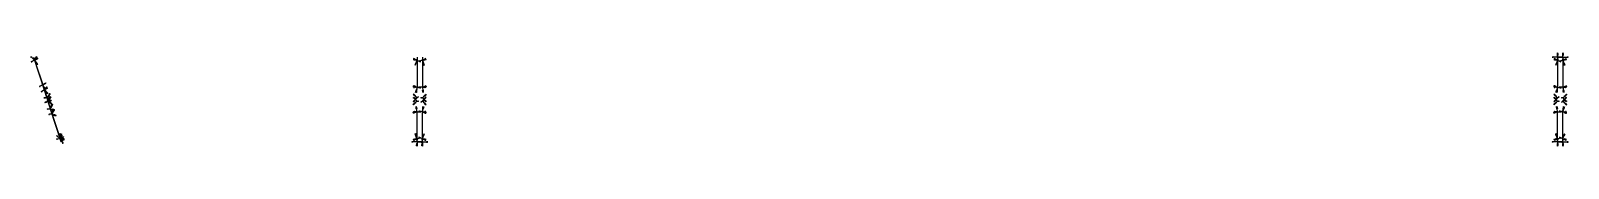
# Model space of a CAD drawing. Header units: millimetres. Extents: x -4365 to 13, y -88 to 88.
# Drawn here: x -4365 to -1480, y -88 to 88 of the extents above; entities that cross this region are included whole.
import ezdxf

# ---------------------------------------------------------------- set-up
doc = ezdxf.new("R2010")
doc.units = ezdxf.units.MM
for name, color, linetype in [('AutoDetect_10_24', 1, 'Continuous'), ('AutoDetect_11_26', 1, 'Continuous'), ('AutoDetect_12_34', 1, 'Continuous'), ('AutoDetect_13_27', 1, 'Continuous'), ('AutoDetect_14_33', 1, 'Continuous'), ('AutoDetect_25_21', 1, 'Continuous'), ('AutoDetect_26_20', 1, 'Continuous'), ('AutoDetect_27_36', 1, 'Continuous'), ('AutoDetect_28_37', 1, 'Continuous'), ('AutoDetect_29_29', 1, 'Continuous'), ('AutoDetect_30_30', 1, 'Continuous'), ('AutoDetect_35_4', 1, 'Continuous'), ('AutoDetect_36_5', 1, 'Continuous'), ('AutoDetect_37_9', 1, 'Continuous'), ('AutoDetect_38_17', 1, 'Continuous'), ('AutoDetect_39_10', 1, 'Continuous'), ('AutoDetect_40_16', 1, 'Continuous'), ('AutoDetect_51_2', 1, 'Continuous'), ('AutoDetect_52_1', 1, 'Continuous'), ('AutoDetect_53_18', 1, 'Continuous'), ('AutoDetect_54_19', 1, 'Continuous'), ('AutoDetect_55_11', 1, 'Continuous'), ('AutoDetect_56_12', 1, 'Continuous'), ('AutoDetect_5_38', 1, 'Continuous'), ('AutoDetect_6_31', 1, 'Continuous'), ('AutoDetect_7_22', 1, 'Continuous'), ('AutoDetect_7_32', 1, 'Continuous'), ('AutoDetect_7_39', 1, 'Continuous'), ('AutoDetect_8_25', 1, 'Continuous'), ('AutoDetect_8_28', 1, 'Continuous'), ('AutoDetect_8_35', 1, 'Continuous'), ('AutoDetect_9_23', 1, 'Continuous'), ('Rippe_ID_GUID_FC942D2B_D95B_420f_88DC_CD9C9856C09B', 1, 'Continuous')]:
    doc.layers.add(name, color=color, linetype=linetype)

# ---------------------------------------------------------------- blocks, each defined once
blk = doc.blocks.new('Kontrollpunkt')
at = {"color": 0}
for q in [(0, 6), (8, 0), (0, 0, 4)]:
    blk.add_line((0, 0), q, dxfattribs=at)
for points in [[(0.25, 8, -0.25), (-0.25, 8, -0.25), (-0.25, 8, 0.25), (0, 10, 0), (-0.25, 8, -0.25), (0.25, 8, 0.25), (0, 10, 0), (0.25, 8, -0.25), (0.25, 8, 0.25), (-0.25, 8, 0.25)], [(0.25, 6, -0.25), (-0.25, 6, -0.25), (-0.25, 6, 0.25), (0, 8, 0), (-0.25, 6, -0.25), (0.25, 6, 0.25), (0, 8, 0), (0.25, 6, -0.25), (0.25, 6, 0.25), (-0.25, 6, 0.25)], [(0.25, 0.25, 4), (-0.25, 0.25, 4), (-0.25, -0.25, 4), (0, 0, 6), (-0.25, 0.25, 4), (0.25, -0.25, 4), (0, 0, 6), (0.25, 0.25, 4), (0.25, -0.25, 4), (-0.25, -0.25, 4)], [(0.25, 0.25, 6), (-0.25, 0.25, 6), (-0.25, -0.25, 6), (0, 0, 8), (-0.25, 0.25, 6), (0.25, -0.25, 6), (0, 0, 8), (0.25, 0.25, 6), (0.25, -0.25, 6), (-0.25, -0.25, 6)], [(0.25, 0.25, 8), (-0.25, 0.25, 8), (-0.25, -0.25, 8), (0, 0, 10), (-0.25, 0.25, 8), (0.25, -0.25, 8), (0, 0, 10), (0.25, 0.25, 8), (0.25, -0.25, 8), (-0.25, -0.25, 8)], [(8, 0.25, -0.25), (8, 0.25, 0.25), (8, -0.25, 0.25), (10, 0, 0), (8, 0.25, 0.25), (8, -0.25, -0.25), (10, 0, 0), (8, 0.25, -0.25), (8, -0.25, -0.25), (8, -0.25, 0.25)]]:
    blk.add_polyline3d(points, dxfattribs=at)

msp = doc.modelspace()

# ---------------------------------------------------------------- linework, layer by layer
at = {"layer": 'AutoDetect_10_24', "color": 1}
msp.add_line((-3640, -3, -328), (-3640, -3, -420), dxfattribs=at)
at = {"layer": 'AutoDetect_11_26', "color": 1}
msp.add_line((-3630, -79.9, -308), (-3630, -23, -308), dxfattribs=at)
at = {"layer": 'AutoDetect_12_34', "color": 1}
msp.add_line((-3640, -79.9, -440), (-3640, -23, -440), dxfattribs=at)
at = {"layer": 'AutoDetect_13_27', "color": 1}
msp.add_line((-3640, -79.9, -308), (-3640, -23, -308), dxfattribs=at)
at = {"layer": 'AutoDetect_14_33', "color": 1}
msp.add_line((-3630, -79.9, -440), (-3630, -23, -440), dxfattribs=at)
at = {"layer": 'AutoDetect_25_21', "color": 1}
msp.add_line((-3640, 3, -328), (-3640, 3, -420), dxfattribs=at)
at = {"layer": 'AutoDetect_26_20', "color": 1}
msp.add_line((-3630, 3, -328), (-3630, 3, -420), dxfattribs=at)
at = {"layer": 'AutoDetect_27_36', "color": 1}
msp.add_line((-3630, 79.9, -440), (-3630, 23, -440), dxfattribs=at)
at = {"layer": 'AutoDetect_28_37', "color": 1}
msp.add_line((-3640, 79.9, -440), (-3640, 23, -440), dxfattribs=at)
at = {"layer": 'AutoDetect_29_29', "color": 1}
msp.add_line((-3630, 79.9, -308), (-3630, 23, -308), dxfattribs=at)
at = {"layer": 'AutoDetect_30_30', "color": 1}
msp.add_line((-3640, 79.9, -308), (-3640, 23, -308), dxfattribs=at)
at = {"layer": 'AutoDetect_35_4', "color": 1}
msp.add_line((-1490, -3, -328), (-1490, -3, -420), dxfattribs=at)
at = {"layer": 'AutoDetect_36_5', "color": 1}
msp.add_line((-1500, -3, -328), (-1500, -3, -420), dxfattribs=at)
at = {"layer": 'AutoDetect_37_9', "color": 1}
msp.add_line((-1490, -79.9, -308), (-1490, -23, -308), dxfattribs=at)
at = {"layer": 'AutoDetect_38_17', "color": 1}
msp.add_line((-1500, -79.9, -440), (-1500, -23, -440), dxfattribs=at)
at = {"layer": 'AutoDetect_39_10', "color": 1}
msp.add_line((-1500, -79.9, -308), (-1500, -23, -308), dxfattribs=at)
at = {"layer": 'AutoDetect_40_16', "color": 1}
msp.add_line((-1490, -79.9, -440), (-1490, -23, -440), dxfattribs=at)
at = {"layer": 'AutoDetect_51_2', "color": 1}
msp.add_line((-1500, 3, -328), (-1500, 3, -420), dxfattribs=at)
at = {"layer": 'AutoDetect_52_1', "color": 1}
msp.add_line((-1490, 3, -328), (-1490, 3, -420), dxfattribs=at)
at = {"layer": 'AutoDetect_53_18', "color": 1}
msp.add_line((-1490, 79.9, -440), (-1490, 23, -440), dxfattribs=at)
at = {"layer": 'AutoDetect_54_19', "color": 1}
msp.add_line((-1500, 79.9, -440), (-1500, 23, -440), dxfattribs=at)
at = {"layer": 'AutoDetect_55_11', "color": 1}
msp.add_line((-1490, 79.9, -308), (-1490, 23, -308), dxfattribs=at)
at = {"layer": 'AutoDetect_56_12', "color": 1}
msp.add_line((-1500, 79.9, -308), (-1500, 23, -308), dxfattribs=at)
at = {"layer": 'AutoDetect_5_38', "color": 1}
msp.add_line((-4359.4, 80, -298), (-4307.4, -80, -298), dxfattribs=at)
at = {"layer": 'AutoDetect_6_31', "color": 1}
msp.add_line((-4359.4, 80, -450), (-4307.4, -80, -450), dxfattribs=at)
at = {"layer": 'AutoDetect_7_22', "color": 1}
msp.add_line((-4334.3, 3, -322), (-4334.3, 3, -426), dxfattribs=at)
msp.add_rational_spline([(-4336.6, 10, -309.3), (-4336.1, 8.6, -310.2), (-4335.8, 7.4, -311.4), (-4334.3, 3, -315.8), (-4334.3, 3, -322)], [0.969224732871, 0.978591118519, 1, 0.923879532511, 1], degree=2, knots=[-3.141593, -3.141593, -3.141593, -2.920699, -2.920699, -2.135301, -2.135301, -2.135301], dxfattribs=at)
msp.add_rational_spline([(-4334.3, 3, -426), (-4334.3, 3, -434.1), (-4336.5, 9.8, -438.6)], [1, 0.816941738242, 0.862706303681], degree=2, dxfattribs=at)
at = {"layer": 'AutoDetect_7_32', "color": 1}
msp.add_line((-4359.3, 79.9, -307), (-4339.2, 18, -307), dxfattribs=at)
msp.add_rational_spline([(-4339.2, 18, -307), (-4337.8, 13.6, -307), (-4336.6, 10, -309.3)], [1, 0.945288413992, 0.969224732871], degree=2, dxfattribs=at)
at = {"layer": 'AutoDetect_7_39', "color": 1}
msp.add_line((-4359.3, 79.9, -441), (-4339.2, 18, -441), dxfattribs=at)
msp.add_rational_spline([(-4339.2, 18, -441), (-4337.8, 13.5, -441), (-4336.5, 9.8, -438.6)], [1, 0.890165042945, 0.862706303681], degree=2, dxfattribs=at)
at = {"layer": 'AutoDetect_8_25', "color": 1}
msp.add_line((-4332.4, -3, -426), (-4332.4, -3, -322), dxfattribs=at)
for points, weights in [([(-4331.7, -5.2, -433.9), (-4332.4, -3, -430.3), (-4332.4, -3, -426)], [0.86513754622, 0.894741499489, 1]), ([(-4332.4, -3, -322), (-4332.4, -3, -317.6), (-4331.6, -5.3, -314)], [1, 0.945288413992, 0.969224732871])]:
    msp.add_rational_spline(points, weights, degree=2, dxfattribs=at)
at = {"layer": 'AutoDetect_8_28', "color": 1}
msp.add_line((-4307.4, -79.9, -307), (-4327.5, -18, -307), dxfattribs=at)
msp.add_rational_spline([(-4327.5, -18, -307), (-4329.5, -11.8, -307), (-4331, -7.4, -311.4), (-4331.3, -6.2, -312.6), (-4331.6, -5.3, -314)], [1, 0.923879532511, 1, 0.978591118519, 0.969224732871], degree=2, knots=[-1.570796, -1.570796, -1.570796, -0.785398, -0.785398, -0.564505, -0.564505, -0.564505], dxfattribs=at)
at = {"layer": 'AutoDetect_8_35', "color": 1}
msp.add_line((-4307.4, -79.9, -441), (-4327.5, -18, -441), dxfattribs=at)
msp.add_rational_spline([(-4327.5, -18, -441), (-4330.2, -9.6, -441), (-4331.7, -5.2, -433.9)], [1, 0.812365281698, 0.86513754622], degree=2, dxfattribs=at)
at = {"layer": 'AutoDetect_9_23', "color": 1}
msp.add_line((-3630, -3, -328), (-3630, -3, -420), dxfattribs=at)

# ---------------------------------------------------------------- block references
at = {"layer": 'AutoDetect_10_24', "color": 1, "extrusion": (-0.70643, -0.70643, -0.043732), "rotation": 93.26193580722175}
msp.add_blockref('Kontrollpunkt', (-2571.7, -215, 2587.9), dxfattribs=at)
at = {"layer": 'AutoDetect_10_24', "color": 1, "extrusion": (-0.696364, -0.696364, 0.173648), "rotation": 77.24859307823723}
for p in [(-2571.7, -809.7, 2473), (-2571.7, -860.9, 2463.9)]:
    msp.add_blockref('Kontrollpunkt', p, dxfattribs=at)
at = {"layer": 'AutoDetect_11_26', "color": 1, "extrusion": (0.677688, -0.285444, -0.677688), "rotation": 261.8156261192854}
msp.add_blockref('Kontrollpunkt', (-1430.3, -2487.5, -2244.7), dxfattribs=at)
at = {"layer": 'AutoDetect_11_26', "color": 1, "extrusion": (0.696364, -0.173648, -0.696364), "rotation": 278.1385729810916}
msp.add_blockref('Kontrollpunkt', (-950, -2661.3, -2300.5), dxfattribs=at)
at = {"layer": 'AutoDetect_12_34', "color": 1, "extrusion": (-0.680645, -0.271009, 0.680645), "rotation": 74.10893041960132}
msp.add_blockref('Kontrollpunkt', (-1325.1, -2629.9, 2184.3), dxfattribs=at)
at = {"layer": 'AutoDetect_12_34', "color": 1, "extrusion": (-0.696364, -0.173648, 0.696364), "rotation": 91.41777319695939}
msp.add_blockref('Kontrollpunkt', (-809, -2787.7, 2241.2), dxfattribs=at)
at = {"layer": 'AutoDetect_13_27', "color": 1, "extrusion": (-0.75938, -0.173648, -0.627047), "rotation": 98.54360780267672}
msp.add_blockref('Kontrollpunkt', (-789, 1988.3, 2961.3), dxfattribs=at)
at = {"layer": 'AutoDetect_13_27', "color": 1, "extrusion": (-0.696364, -0.173648, -0.696364), "rotation": 81.2348063681018}
msp.add_blockref('Kontrollpunkt', (-809, 2250.9, 2762.1), dxfattribs=at)
at = {"layer": 'AutoDetect_14_33', "color": 1, "extrusion": (0.759264, -0.173648, 0.627188), "rotation": 279.173270594809}
msp.add_blockref('Kontrollpunkt', (-831.7, 1873.5, -3028.1), dxfattribs=at)
at = {"layer": 'AutoDetect_14_33', "color": 1, "extrusion": (0.696364, -0.173648, 0.696364), "rotation": 261.8614270189084}
msp.add_blockref('Kontrollpunkt', (-950, 2124.5, -2821.4), dxfattribs=at)
at = {"layer": 'AutoDetect_25_21', "color": 1, "extrusion": (-0.696364, 0.696364, 0.173648)}
for p, rotation in [((2571.7, -860.9, 2463.9), 279.8510761165839), ((2571.7, -809.7, 2473), 273.3030353310031)]:
    msp.add_blockref('Kontrollpunkt', p, dxfattribs=dict(at, rotation=rotation))
at = {"layer": 'AutoDetect_25_21', "color": 1, "extrusion": (-0.706427, 0.706427, -0.043848), "rotation": 249.0573660520205}
msp.add_blockref('Kontrollpunkt', (2571.7, -214.7, 2587.9), dxfattribs=at)
at = {"layer": 'AutoDetect_26_20', "color": 1, "extrusion": (0.696364, 0.696364, 0.173648), "rotation": 77.24859307823726}
for p in [(2568.9, 82.9, -2589.6), (2568.9, 31.7, -2598.6)]:
    msp.add_blockref('Kontrollpunkt', p, dxfattribs=at)
at = {"layer": 'AutoDetect_26_20', "color": 1, "extrusion": (0.706443, 0.706443, -0.04333), "rotation": 93.23202358588648}
msp.add_blockref('Kontrollpunkt', (2568.9, -438.8, -2548.1), dxfattribs=at)
at = {"layer": 'AutoDetect_27_36', "color": 1, "extrusion": (0.696364, 0.173648, 0.696364), "rotation": 91.41777319695942}
msp.add_blockref('Kontrollpunkt', (950, 2124.5, -2821.4), dxfattribs=at)
at = {"layer": 'AutoDetect_27_36', "color": 1, "extrusion": (0.680645, 0.271009, 0.680645), "rotation": 74.1089307971189}
msp.add_blockref('Kontrollpunkt', (1364.2, 1967.3, -2764), dxfattribs=at)
at = {"layer": 'AutoDetect_28_37', "color": 1, "extrusion": (-0.696364, 0.173648, 0.696364), "rotation": 261.8614270189084}
msp.add_blockref('Kontrollpunkt', (809, -2787.7, 2241.2), dxfattribs=at)
at = {"layer": 'AutoDetect_28_37', "color": 1, "extrusion": (-0.759264, 0.173648, 0.627188), "rotation": 279.1732705947705}
msp.add_blockref('Kontrollpunkt', (789.1, -2571.4, 2491.8), dxfattribs=at)
at = {"layer": 'AutoDetect_29_29', "color": 1, "extrusion": (0.696364, 0.173648, -0.696364), "rotation": 81.2348063681018}
msp.add_blockref('Kontrollpunkt', (950, -2661.3, -2300.5), dxfattribs=at)
at = {"layer": 'AutoDetect_29_29', "color": 1, "extrusion": (0.75938, 0.173648, -0.627047), "rotation": 98.54360780260032}
msp.add_blockref('Kontrollpunkt', (831.6, -2455.6, -2559.4), dxfattribs=at)
at = {"layer": 'AutoDetect_30_30', "color": 1, "extrusion": (-0.696364, 0.173648, -0.696364), "rotation": 278.1385729810916}
msp.add_blockref('Kontrollpunkt', (809, 2250.9, 2762.1), dxfattribs=at)
at = {"layer": 'AutoDetect_30_30', "color": 1, "extrusion": (-0.677688, 0.285444, -0.677688), "rotation": 261.815626014927}
msp.add_blockref('Kontrollpunkt', (1391.8, 2052.9, 2682.1), dxfattribs=at)
at = {"layer": 'AutoDetect_35_4', "color": 1, "extrusion": (0.706433, -0.706433, -0.043643), "rotation": 249.0777382473335}
msp.add_blockref('Kontrollpunkt', (-1055.7, -373.6, -1036.2), dxfattribs=at)
at = {"layer": 'AutoDetect_35_4', "color": 1, "extrusion": (0.696364, -0.696364, 0.173648)}
for p, rotation in [((-1055.7, -179.8, -1099.4), 273.3030353310031), ((-1055.7, -231, -1108.4), 279.8510761165839)]:
    msp.add_blockref('Kontrollpunkt', p, dxfattribs=dict(at, rotation=rotation))
at = {"layer": 'AutoDetect_36_5', "color": 1, "extrusion": (-0.706434, -0.706434, -0.043614), "rotation": 93.25312266607322}
msp.add_blockref('Kontrollpunkt', (-1058.5, -281.3, 1076.1), dxfattribs=at)
at = {"layer": 'AutoDetect_36_5', "color": 1, "extrusion": (-0.696364, -0.696364, 0.173648), "rotation": 77.24859307823723}
for p in [(-1058.5, -547, 982.7), (-1058.5, -598.2, 973.7)]:
    msp.add_blockref('Kontrollpunkt', p, dxfattribs=at)
at = {"layer": 'AutoDetect_37_9', "color": 1, "extrusion": (0.677688, -0.285444, -0.677688), "rotation": 261.8156261192822}
msp.add_blockref('Kontrollpunkt', (-599.6, -1151, -794.5), dxfattribs=at)
at = {"layer": 'AutoDetect_37_9', "color": 1, "extrusion": (0.696364, -0.173648, -0.696364), "rotation": 278.1385729810916}
msp.add_blockref('Kontrollpunkt', (-432.2, -1215.4, -810.3), dxfattribs=at)
at = {"layer": 'AutoDetect_38_17', "color": 1, "extrusion": (-0.680645, -0.271009, 0.680645), "rotation": 74.1089304196467}
msp.add_blockref('Kontrollpunkt', (-533.5, -1276.7, 727.7), dxfattribs=at)
at = {"layer": 'AutoDetect_38_17', "color": 1, "extrusion": (-0.696364, -0.173648, 0.696364), "rotation": 91.4177731969594}
msp.add_blockref('Kontrollpunkt', (-291.2, -1341.7, 751), dxfattribs=at)
at = {"layer": 'AutoDetect_39_10', "color": 1, "extrusion": (-0.75938, -0.173648, -0.627047), "rotation": 98.54360780267042}
msp.add_blockref('Kontrollpunkt', (-312, 680.2, 1336.2), dxfattribs=at)
at = {"layer": 'AutoDetect_39_10', "color": 1, "extrusion": (-0.696364, -0.173648, -0.696364), "rotation": 81.2348063681018}
msp.add_blockref('Kontrollpunkt', (-291.2, 804.9, 1271.9), dxfattribs=at)
at = {"layer": 'AutoDetect_40_16', "color": 1, "extrusion": (0.759264, -0.173648, 0.627188), "rotation": 279.1732705948003}
msp.add_blockref('Kontrollpunkt', (-354.6, 565.1, -1403.3), dxfattribs=at)
at = {"layer": 'AutoDetect_40_16', "color": 1, "extrusion": (0.696364, -0.173648, 0.696364), "rotation": 261.8614270189084}
msp.add_blockref('Kontrollpunkt', (-432.2, 678.5, -1331.2), dxfattribs=at)
at = {"layer": 'AutoDetect_51_2', "color": 1, "extrusion": (-0.696364, 0.696364, 0.173648)}
for p, rotation in [((1058.5, -598.2, 973.7), 279.8510761165839), ((1058.5, -547, 982.7), 273.3030353310031)]:
    msp.add_blockref('Kontrollpunkt', p, dxfattribs=dict(at, rotation=rotation))
at = {"layer": 'AutoDetect_51_2', "color": 1, "extrusion": (-0.706434, 0.706434, -0.043625), "rotation": 249.0795236345265}
msp.add_blockref('Kontrollpunkt', (1058.5, -281.3, 1076.1), dxfattribs=at)
at = {"layer": 'AutoDetect_52_1', "color": 1, "extrusion": (0.696364, 0.696364, 0.173648), "rotation": 77.24859307823723}
for p in [(1055.7, -179.8, -1099.4), (1055.7, -231, -1108.4)]:
    msp.add_blockref('Kontrollpunkt', p, dxfattribs=at)
at = {"layer": 'AutoDetect_52_1', "color": 1, "extrusion": (0.706433, 0.706433, -0.043647), "rotation": 93.2556071361401}
msp.add_blockref('Kontrollpunkt', (1055.7, -373.6, -1036.1), dxfattribs=at)
at = {"layer": 'AutoDetect_53_18', "color": 1, "extrusion": (0.696364, 0.173648, 0.696364), "rotation": 91.41777319695942}
msp.add_blockref('Kontrollpunkt', (432.2, 678.5, -1331.2), dxfattribs=at)
at = {"layer": 'AutoDetect_53_18', "color": 1, "extrusion": (0.680645, 0.271009, 0.680645), "rotation": 74.10893039165269}
msp.add_blockref('Kontrollpunkt', (572.5, 614.1, -1307.4), dxfattribs=at)
at = {"layer": 'AutoDetect_54_19', "color": 1, "extrusion": (-0.696364, 0.173648, 0.696364), "rotation": 261.8614270189084}
msp.add_blockref('Kontrollpunkt', (291.2, -1341.7, 751), dxfattribs=at)
at = {"layer": 'AutoDetect_54_19', "color": 1, "extrusion": (-0.759264, 0.173648, 0.627188), "rotation": 279.1732705947821}
msp.add_blockref('Kontrollpunkt', (312, -1263, 866.9), dxfattribs=at)
at = {"layer": 'AutoDetect_55_11', "color": 1, "extrusion": (0.696364, 0.173648, -0.696364), "rotation": 81.2348063681018}
msp.add_blockref('Kontrollpunkt', (432.2, -1215.4, -810.3), dxfattribs=at)
at = {"layer": 'AutoDetect_55_11', "color": 1, "extrusion": (0.75938, 0.173648, -0.627047), "rotation": 98.54360780260735}
msp.add_blockref('Kontrollpunkt', (354.6, -1147.5, -934.4), dxfattribs=at)
at = {"layer": 'AutoDetect_56_12', "color": 1, "extrusion": (-0.696364, 0.173648, -0.696364), "rotation": 278.1385729810916}
msp.add_blockref('Kontrollpunkt', (291.2, 804.9, 1271.9), dxfattribs=at)
at = {"layer": 'AutoDetect_56_12', "color": 1, "extrusion": (-0.677688, 0.285444, -0.677688), "rotation": 261.8156260148921}
msp.add_blockref('Kontrollpunkt', (561.1, 716.4, 1231.8), dxfattribs=at)
at = {"layer": 'AutoDetect_5_38', "color": 1, "extrusion": (0.608621, 0.380338, 0.696364), "rotation": 180}
for p in [(2372.3, 2332, -2831.3), (2220.7, 2358.3, -2858.5)]:
    msp.add_blockref('Kontrollpunkt', p, dxfattribs=at)
at = {"layer": 'AutoDetect_6_31', "color": 1, "extrusion": (0.608621, 0.380338, -0.696364), "rotation": 337.581943892921}
for p in [(2372.3, -2868.8, -2310.4), (2220.7, -2895.1, -2337.6)]:
    msp.add_blockref('Kontrollpunkt', p, dxfattribs=at)
at = {"layer": 'AutoDetect_7_22', "color": 1, "extrusion": (0.541059, 0.744704, 0.390731), "rotation": 61.72884261263352}
msp.add_blockref('Kontrollpunkt', (3508.3, 602.4, -2509.3), dxfattribs=at)
at = {"layer": 'AutoDetect_7_22', "color": 1, "extrusion": (0.578855, 0.796726, 0.173648), "rotation": 76.55811533384633}
for p in [(3508.3, 85.5, -2569.4), (3508.3, 32.3, -2578.8)]:
    msp.add_blockref('Kontrollpunkt', p, dxfattribs=at)
at = {"layer": 'AutoDetect_7_22', "color": 1, "extrusion": (0.585548, 0.805938, -0.087156), "rotation": 96.84049204135825}
msp.add_blockref('Kontrollpunkt', (3508.3, -542.6, -2507.5), dxfattribs=at)
at = {"layer": 'AutoDetect_7_22', "color": 1, "extrusion": (0.541059, 0.744704, -0.390731), "rotation": 118.2711573873665}
msp.add_blockref('Kontrollpunkt', (3508.3, -1290.9, -2217.1), dxfattribs=at)
at = {"layer": 'AutoDetect_7_32', "color": 1, "extrusion": (0.608621, 0.380338, -0.696364), "rotation": 93.28136715744613}
for p in [(2372.1, -2766.2, -2410), (2324.5, -2774.5, -2418.6)]:
    msp.add_blockref('Kontrollpunkt', p, dxfattribs=at)
at = {"layer": 'AutoDetect_7_32', "color": 1, "extrusion": (0.498295, 0.572745, -0.650895), "rotation": 101.7942839306571}
msp.add_blockref('Kontrollpunkt', (3285.5, -2078.1, -1952.1), dxfattribs=at)
at = {"layer": 'AutoDetect_7_39', "color": 1, "extrusion": (0.608621, 0.380338, 0.696364), "rotation": 86.71863284255387}
for p in [(2372.1, 2229.4, -2930.9), (2324.5, 2237.6, -2939.4)]:
    msp.add_blockref('Kontrollpunkt', p, dxfattribs=at)
at = {"layer": 'AutoDetect_7_39', "color": 1, "extrusion": (0.498295, 0.572745, 0.650895), "rotation": 78.20571606934288}
msp.add_blockref('Kontrollpunkt', (3285.5, 1510.2, -2438.9), dxfattribs=at)
at = {"layer": 'AutoDetect_8_25', "color": 1, "extrusion": (0.744704, -0.541059, -0.390731), "rotation": 237.4777992007275}
msp.add_blockref('Kontrollpunkt', (-2548.9, -1665.2, -3098.9), dxfattribs=at)
at = {"layer": 'AutoDetect_8_25', "color": 1, "extrusion": (0.796726, -0.578855, -0.173648)}
for p, rotation in [((-2548.9, -988.5, -3383), 244.9808927131591), ((-2548.9, -935.3, -3392.3), 254.1789663973075)]:
    msp.add_blockref('Kontrollpunkt', p, dxfattribs=dict(at, rotation=rotation))
at = {"layer": 'AutoDetect_8_25', "color": 1, "extrusion": (0.805938, -0.585548, 0.087156), "rotation": 264.0817584665213}
msp.add_blockref('Kontrollpunkt', (-2548.9, -119.1, -3527), dxfattribs=at)
at = {"layer": 'AutoDetect_8_25', "color": 1, "extrusion": (0.744704, -0.541059, 0.390731), "rotation": 288.7315409494038}
msp.add_blockref('Kontrollpunkt', (-2548.9, 976.7, -3391.2), dxfattribs=at)
at = {"layer": 'AutoDetect_8_28', "color": 1, "extrusion": (0.737976, -0.270286, -0.618334), "rotation": 257.3540833240447}
msp.add_blockref('Kontrollpunkt', (-1505.2, -2750.1, -2998.9), dxfattribs=at)
at = {"layer": 'AutoDetect_8_28', "color": 1, "extrusion": (0.737995, -0.26997, -0.61845), "rotation": 254.3682958418079}
msp.add_blockref('Kontrollpunkt', (-1511.5, -2747.1, -2994.1), dxfattribs=at)
at = {"layer": 'AutoDetect_8_28', "color": 1, "extrusion": (0.727735, -0.021327, -0.685527), "rotation": 266.4575680661584}
msp.add_blockref('Kontrollpunkt', (-200.4, -3174.9, -2924), dxfattribs=at)
at = {"layer": 'AutoDetect_8_35', "color": 1, "extrusion": (0.736891, -0.286548, 0.612276), "rotation": 267.7384381449693}
msp.add_blockref('Kontrollpunkt', (-1585.2, 2116.8, -3453.8), dxfattribs=at)
at = {"layer": 'AutoDetect_8_35', "color": 1, "extrusion": (0.737995, -0.26997, 0.61845), "rotation": 265.0339073018609}
msp.add_blockref('Kontrollpunkt', (-1511.5, 2159.3, -3456.7), dxfattribs=at)
at = {"layer": 'AutoDetect_8_35', "color": 1, "extrusion": (0.795557, -0.08411, 0.600012), "rotation": 256.8388674282241}
msp.add_blockref('Kontrollpunkt', (-526.9, 2213.8, -3686.6), dxfattribs=at)
at = {"layer": 'AutoDetect_9_23', "color": 1, "extrusion": (0.706438, -0.706438, -0.043495), "rotation": 249.0925726848146}
msp.add_blockref('Kontrollpunkt', (-2568.9, -439.2, -2548), dxfattribs=at)
at = {"layer": 'AutoDetect_9_23', "color": 1, "extrusion": (0.696364, -0.696364, 0.173648)}
for p, rotation in [((-2568.9, 82.9, -2589.6), 273.3030353310031), ((-2568.9, 31.7, -2598.6), 279.8510761165839)]:
    msp.add_blockref('Kontrollpunkt', p, dxfattribs=dict(at, rotation=rotation))
at = {"layer": 'Rippe_ID_GUID_FC942D2B_D95B_420f_88DC_CD9C9856C09B', "color": 2, "extrusion": (0, 0.707107, 0.707107)}
for p in [(1500, -273.6, -160.4), (1500, -273.6, -160.4), (1490, -273.6, -160.4), (1490, -273.6, -160.4)]:
    msp.add_blockref('Kontrollpunkt', p, dxfattribs=at)
at = {"layer": 'Rippe_ID_GUID_FC942D2B_D95B_420f_88DC_CD9C9856C09B', "color": 2, "extrusion": (0, 0.803998, -0.594632)}
for p, rotation in [((1500, -307.1, 326.6), 179.9999991462264), ((1500, -307.1, 326.6), 180), ((1490, -307.1, 326.6), 179.9999991462264), ((1490, -307.1, 326.6), 180)]:
    msp.add_blockref('Kontrollpunkt', p, dxfattribs=dict(at, rotation=rotation))
at = {"layer": 'Rippe_ID_GUID_FC942D2B_D95B_420f_88DC_CD9C9856C09B', "color": 2, "extrusion": (0, 0.707107, -0.707107), "rotation": 180}
for p in [(1500, -255.3, 368.5), (1500, -255.3, 368.5), (1490, -255.3, 368.5), (1490, -255.3, 368.5)]:
    msp.add_blockref('Kontrollpunkt', p, dxfattribs=at)
at = {"layer": 'Rippe_ID_GUID_FC942D2B_D95B_420f_88DC_CD9C9856C09B', "color": 2, "extrusion": (0, -0.803998, -0.594632), "rotation": 179.9999991462264}
for p in [(-3640, -307.1, 326.6), (-3640, -307.1, 326.6), (-3630, -307.1, 326.6), (-3630, -307.1, 326.6), (-1500, -307.1, 326.6), (-1500, -307.1, 326.6), (-1490, -307.1, 326.6), (-1490, -307.1, 326.6)]:
    msp.add_blockref('Kontrollpunkt', p, dxfattribs=at)
at = {"layer": 'Rippe_ID_GUID_FC942D2B_D95B_420f_88DC_CD9C9856C09B', "color": 2, "extrusion": (0, -0.707107, -0.707107)}
for p, rotation in [((-3640, -255.3, 368.5), 3.861907651194025), ((-3640, -255.3, 368.5), 3.861907651194025), ((-3630, -255.3, 368.5), 3.861907651194025), ((-3630, -255.3, 368.5), 3.861907651194025), ((-1500, -255.3, 368.5), 0.7497230586966699), ((-1500, -255.3, 368.5), 0.7497230586966699), ((-1490, -255.3, 368.5), 0.7497230586966699), ((-1490, -255.3, 368.5), 0.7497230586966699)]:
    msp.add_blockref('Kontrollpunkt', p, dxfattribs=dict(at, rotation=rotation))
at = {"layer": 'Rippe_ID_GUID_FC942D2B_D95B_420f_88DC_CD9C9856C09B', "color": 2, "extrusion": (0, -0.707107, 0.707107)}
for p in [(-3640, -273.6, -160.4), (-3640, -273.6, -160.4), (-3630, -273.6, -160.4), (-3630, -273.6, -160.4), (-1500, -273.6, -160.4), (-1500, -273.6, -160.4), (-1490, -273.6, -160.4), (-1490, -273.6, -160.4)]:
    msp.add_blockref('Kontrollpunkt', p, dxfattribs=at)

doc.saveas('drawing.dxf')
